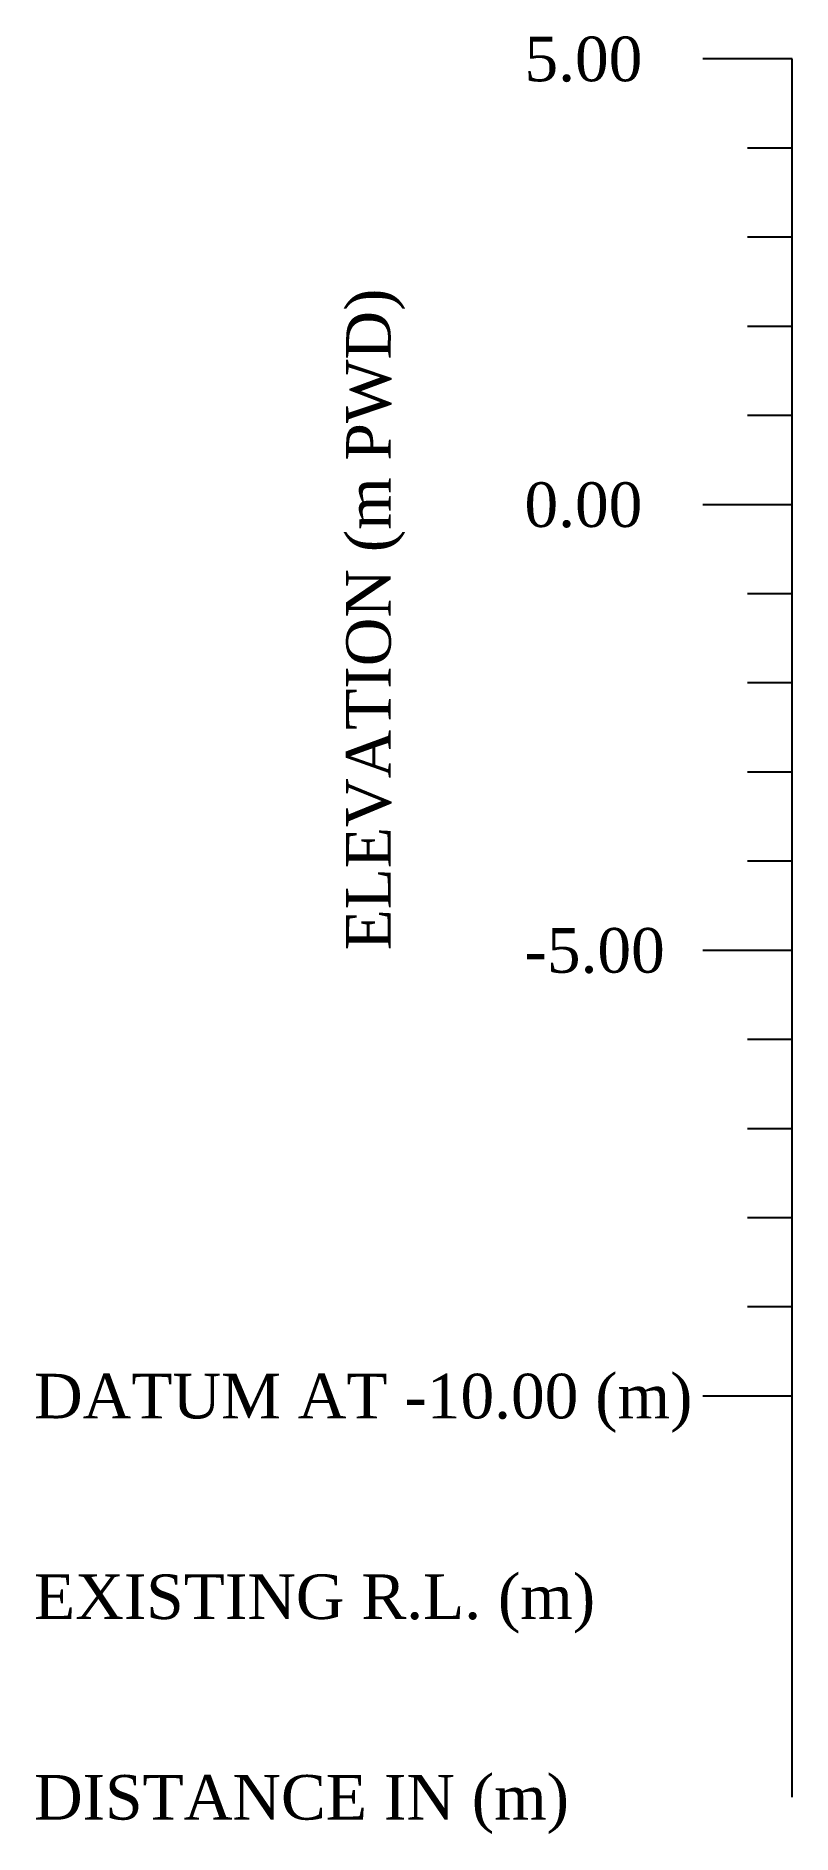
# Model space of a CAD drawing. Header units: metres. Extents: x -148477 to 168932, y -55673 to -2736.
# Drawn here: x 15524.72 to 15533.19, y -15815.33 to -15795.15 of the extents above; entities that cross this region are included whole.
import ezdxf

# ---------------------------------------------------------------- set-up
doc = ezdxf.new("R2010")
doc.units = ezdxf.units.M
doc.styles.add('liza', font='times.ttf', dxfattribs={"height": 2})

msp = doc.modelspace()

# ---------------------------------------------------------------- texts
at = {"color": 6, "linetype": 'Continuous', "lineweight": -3, "ltscale": 0.5, "char_height": 0.5, "attachment_point": 1, "style": 'liza'}
for s, insert, width in [('5.00', (15530.1943, -15795.1626), 2), ('0.00', (15530.1943, -15800.1626), 2), ('-5.00', (15530.1943, -15805.1626), 2), ('DATUM AT -10.00 (m)', (15524.6943, -15810.1626), 7.5), ('EXISTING R.L. (m)', (15524.6943, -15812.4126), 7.5), ('DISTANCE IN (m)', (15524.6943, -15814.6626), 7.5)]:
    msp.add_mtext(s, dxfattribs=dict(at, insert=insert, width=width))
at = {"color": 6, "linetype": 'Continuous', "lineweight": -3, "ltscale": 0.5, "insert": (15528.1943, -15805.4126), "char_height": 0.5, "width": 10, "attachment_point": 1, "rotation": 90, "style": 'liza'}
msp.add_mtext('ELEVATION (m PWD)', dxfattribs=at)

# ---------------------------------------------------------------- linework, layer by layer
at = {"color": 6, "linetype": 'Continuous', "lineweight": -3, "ltscale": 0.5}
for p, q in [((15533.1943, -15795.4126), (15532.1943, -15795.4126)), ((15533.1943, -15814.9126), (15533.1943, -15795.4126)), ((15533.1943, -15796.4126), (15532.6943, -15796.4126)), ((15533.1943, -15797.4126), (15532.6943, -15797.4126)), ((15533.1943, -15798.4126), (15532.6943, -15798.4126)), ((15533.1943, -15799.4126), (15532.6943, -15799.4126)), ((15533.1943, -15800.4126), (15532.1943, -15800.4126)), ((15533.1943, -15801.4126), (15532.6943, -15801.4126)), ((15533.1943, -15802.4126), (15532.6943, -15802.4126)), ((15533.1943, -15803.4126), (15532.6943, -15803.4126)), ((15533.1943, -15804.4126), (15532.6943, -15804.4126)), ((15533.1943, -15805.4126), (15532.1943, -15805.4126)), ((15533.1943, -15806.4126), (15532.6943, -15806.4126)), ((15533.1943, -15807.4126), (15532.6943, -15807.4126)), ((15533.1943, -15808.4126), (15532.6943, -15808.4126)), ((15533.1943, -15809.4126), (15532.6943, -15809.4126)), ((15533.1943, -15810.4126), (15532.1943, -15810.4126))]:
    msp.add_line(p, q, dxfattribs=at)

msp.set_redraw_order([(e.dxf.handle, doc.entitydb.next_handle()) for e in msp.query("TEXT MTEXT ATTDEF DIMENSION ARC_DIMENSION")])  # texts and dimensions are drawn at this point

doc.saveas('drawing.dxf')
